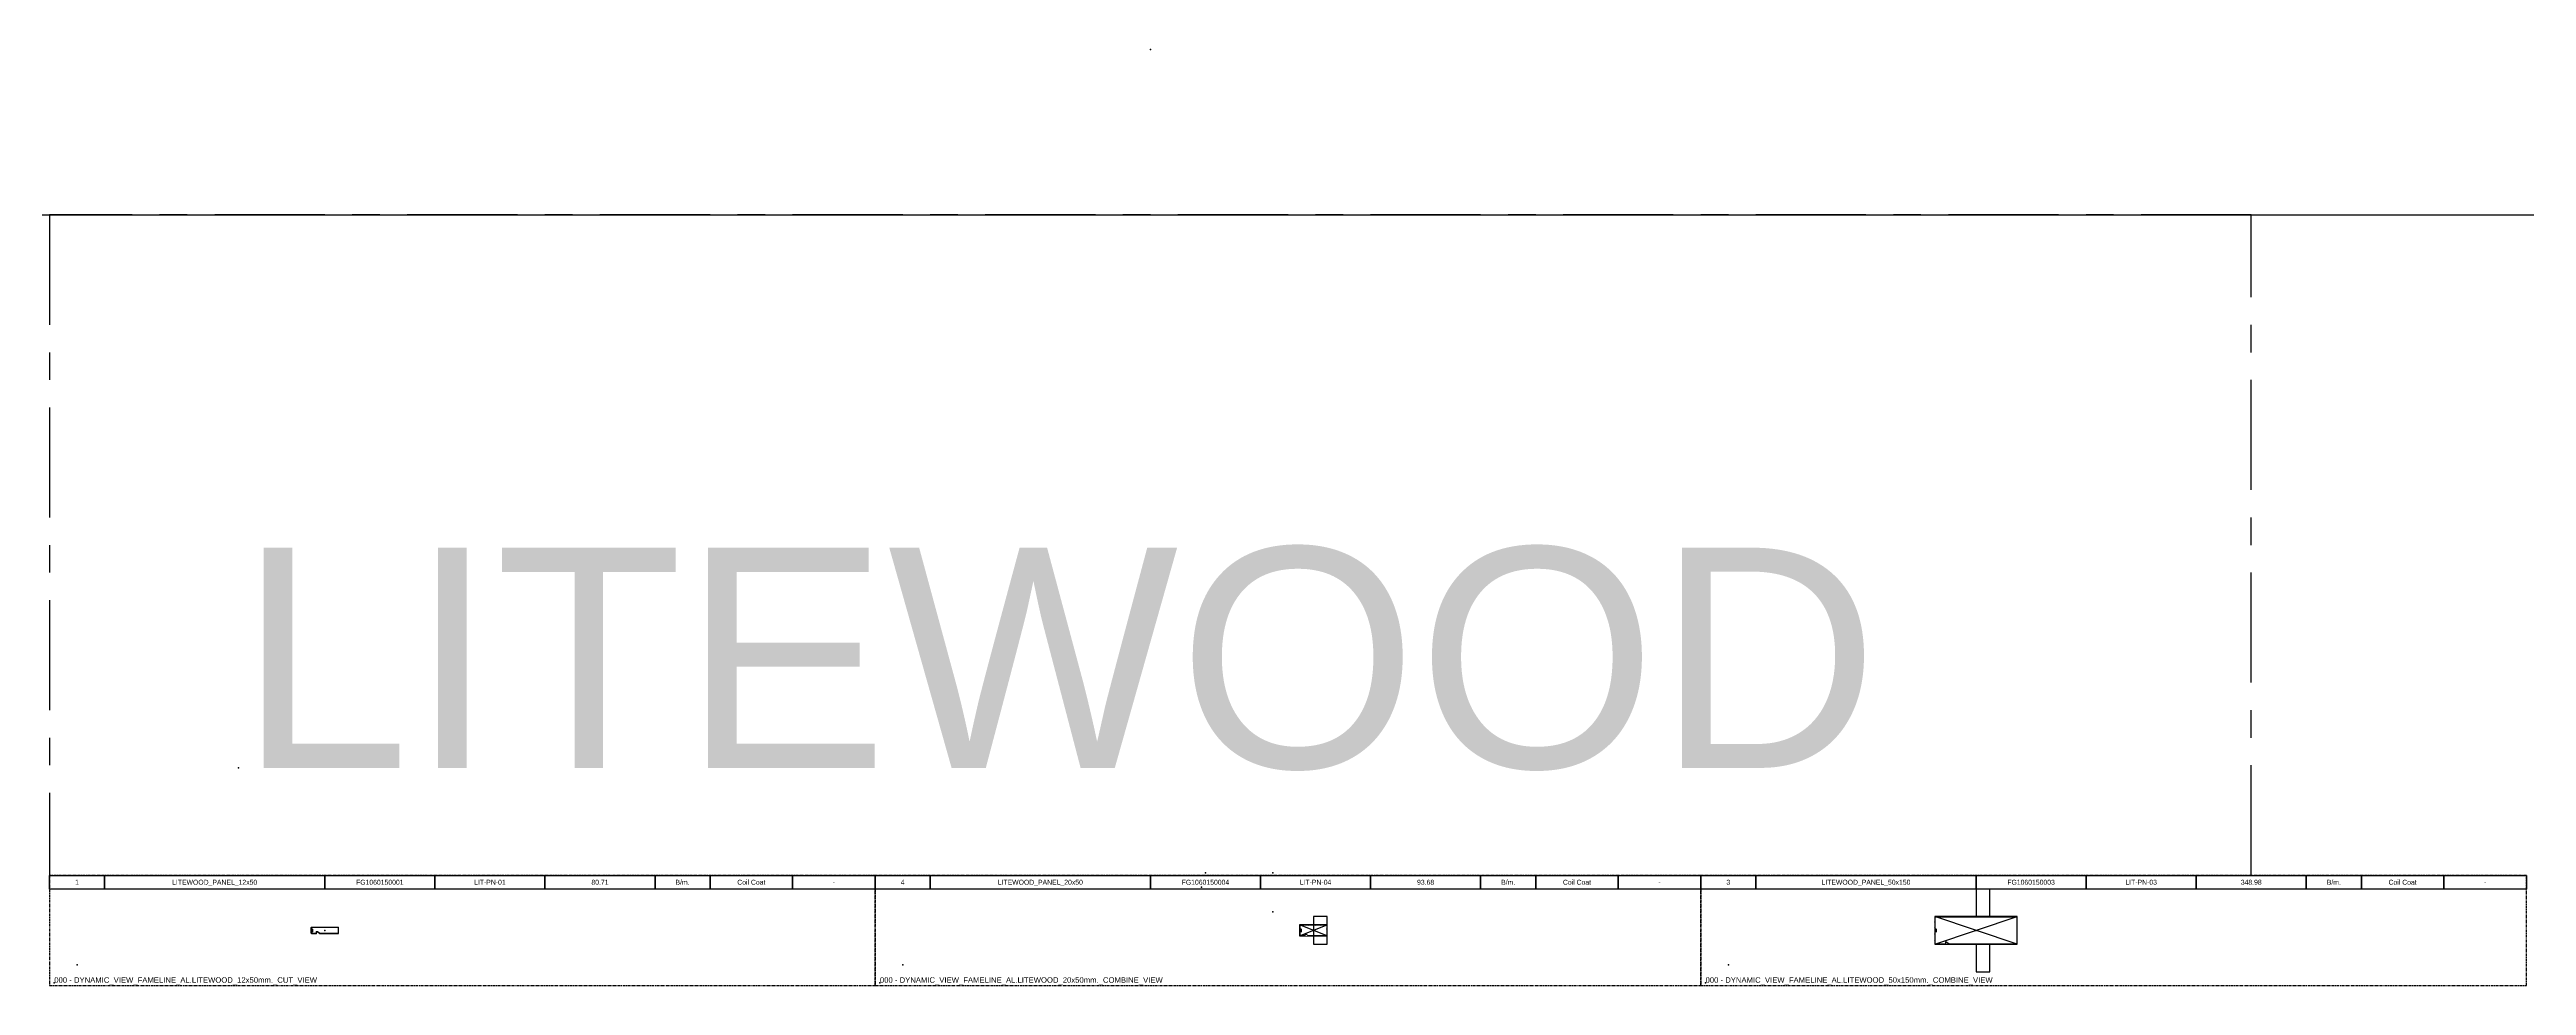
# Model space of a CAD drawing. Header units: millimetres. Extents: x -244126 to 368105, y -173968 to 259060.
# Drawn here: x 158884 to 163384, y 17566 to 19266 of the extents above; entities that cross this region are included whole.
import ezdxf
from ezdxf.enums import TextEntityAlignment as Align

# ---------------------------------------------------------------- set-up
doc = ezdxf.new("R2010")
doc.units = ezdxf.units.MM
doc.header["$MEASUREMENT"] = 0
doc.linetypes.add('005_GG_TA_LINE', pattern=[13.75, 5, -1.25, 1.25, -1.25, 5])
doc.linetypes.add('SLD-Solid', pattern=[0])
for name, color, linetype in [('000 - H A T C H', 8, 'Continuous'), ('000 - SYMBOL CON', 1, 'Continuous'), ('000 - WIPEOUT', 250, 'Continuous'), ('001 - ASCESSORIES', 1, 'Continuous'), ('002 - STRUCTURAL STEEL', 4, 'Continuous'), ('A02_LITEWOOD', 7, 'Continuous'), ('A03_SUN LOUVER', 7, 'Continuous'), ('A04_TUBE SERIES', 7, 'Continuous')]:
    doc.layers.add(name, color=color, linetype=linetype)
doc.styles.get("Standard").update_dxf_attribs({"font": 'arial.ttf'})
doc.styles.add('TA', font='Cordia New.ttf', dxfattribs={"height": 4.5})

# ---------------------------------------------------------------- blocks, each defined once
blk = doc.blocks.new('*U3116')
at = {"color": 250}
blk.add_wipeout([(-25, -6), (25, -6), (25, 6), (-25, 6)], dxfattribs=at).dxf.layer = '000 - WIPEOUT'
blk.add_point((0, 0))
at = {"layer": 'A02_LITEWOOD', "color": 0, "linetype": 'SLD-Solid', "lineweight": 15}
blk.add_lwpolyline([(-23.4, -1.8), (-22.7, -1.8), (-22.7, 1.3, 0.414214), (-23.6, 2.2), (-24.1, 2.2, 0.414214), (-25, 1.3), (-25, -4.9, 0.414214), (-23.9, -6), (-16.2, -6, 0.414214), (-15, -4.9), (-15, -3.4, -0.616061), (-13.5, -2.7), (-9.4, -5.8, 0.164473), (-8.9, -6), (23.8, -6, 0.414214), (25, -4.9), (25, 4.8, 0.414214), (23.8, 6), (-23.9, 6, 0.414214), (-25, 4.8), (-25, 3.2, 0.414214), (-24.1, 2.3), (-23.5, 2.3, -0.414214), (-22.6, 1.4), (-22.6, -1.8, -0.414214), (-23, -2.2), (-23, -2.2, -0.414214), (-23.5, -1.8), (-23.5, 1.4), (-24.2, 1.4), (-24.2, -1.8, 1.000966), (-21.9, -1.8), (-21.9, 1.4, 0.414214), (-23.5, 3), (-24.1, 3, -0.414214), (-24.3, 3.2), (-24.3, 4.8, -0.414214), (-23.9, 5.3), (23.8, 5.3, -0.414214), (24.3, 4.8), (24.3, -4.9, -0.414214), (23.8, -5.3), (-8.9, -5.3, -0.164473), (-9, -5.3), (-13.1, -2.1, 0.617259), (-15.7, -3.4), (-15.7, -4.9, -0.414214), (-16.2, -5.3), (-23.9, -5.3, -0.414214), (-24.3, -4.9), (-24.3, 1.3, -0.414214), (-24.1, 1.5), (-23.6, 1.5, -0.414214), (-23.4, 1.3)], format="xyb", close=True, dxfattribs=at)
blk = doc.blocks.new('000 - FAMELINE_AL.LITEWOOD_12x50mm._CUT_VIEW')
at = {"layer": '000 - H A T C H'}
h = blk.add_hatch(dxfattribs=at)
h.set_pattern_fill('ANSI32', color=8)
h.set_pattern_definition([(45, (3e-15, -24.6393), (-0.265165, 0.265165), []), (45, (0.17678, -24.6393), (-0.265165, 0.265165), [])])
edge = h.paths.add_edge_path()
edge.add_line((-23.4, -1.8), (-22.7, -1.8))
edge.add_line((-22.7, -1.8), (-22.7, 1.3))
edge.add_arc((-23.6, 1.3), 0.9, 360, 450)
edge.add_line((-23.6, 2.2), (-24.1, 2.2))
edge.add_arc((-24.1, 1.3), 0.9, 90, 180)
edge.add_line((-25, 1.3), (-25, -4.9))
edge.add_arc((-23.8, -4.8), 1.15, 180, 270)
edge.add_line((-23.9, -6), (-16.2, -6))
edge.add_arc((-16.2, -4.9), 1.15, 270, 360)
edge.add_line((-15, -4.9), (-15, -3.4))
edge.add_arc((-14.1, -3.4), 0.938, 53.0492, 179.5916, ccw=False)
edge.add_line((-13.5, -2.7), (-9.4, -5.8))
edge.add_arc((-8.9, -5.1), 0.9, 232.64, 270)
edge.add_line((-8.9, -6), (23.8, -6))
edge.add_arc((23.8, -4.8), 1.15, 270, 360)
edge.add_line((25, -4.9), (25, 4.8))
edge.add_arc((23.9, 4.8), 1.15, 360, 450)
edge.add_line((23.9, 6), (-23.8, 6))
edge.add_arc((-23.8, 4.8), 1.15, 90, 180)
edge.add_line((-25, 4.9), (-25, 3.2))
edge.add_arc((-24.1, 3.2), 0.9, 180, 270)
edge.add_line((-24.1, 2.3), (-23.5, 2.3))
edge.add_arc((-23.5, 1.4), 0.9, 0, 90, ccw=False)
edge.add_line((-22.6, 1.4), (-22.6, -1.8))
edge.add_arc((-23, -1.8), 0.45, 270, 360, ccw=False)
edge.add_line((-23, -2.2), (-23, -2.2))
edge.add_arc((-23, -1.8), 0.45, 180, 270, ccw=False)
edge.add_line((-23.5, -1.8), (-23.5, 1.4))
edge.add_line((-23.5, 1.4), (-24.2, 1.4))
edge.add_line((-24.2, 1.4), (-24.2, -1.8))
edge.add_arc((-23, -1.8), 1.17, 179.8894, 360)
edge.add_line((-21.9, -1.8), (-21.9, 1.4))
edge.add_arc((-23.5, 1.4), 1.6, 360, 450)
edge.add_line((-23.5, 3), (-24.1, 3))
edge.add_arc((-24.1, 3.2), 0.2, 180, 270, ccw=False)
edge.add_line((-24.3, 3.2), (-24.3, 4.9))
edge.add_arc((-23.8, 4.9), 0.45, 90, 180, ccw=False)
edge.add_line((-23.8, 5.3), (23.9, 5.3))
edge.add_arc((23.9, 4.9), 0.45, 0, 90, ccw=False)
edge.add_line((24.3, 4.9), (24.3, -4.9))
edge.add_arc((23.8, -4.9), 0.45, 270, 360, ccw=False)
edge.add_line((23.8, -5.3), (-8.9, -5.3))
edge.add_arc((-8.9, -5.1), 0.2, 232.64, 270, ccw=False)
edge.add_line((-9, -5.3), (-13.1, -2.1))
edge.add_arc((-14.1, -3.4), 1.64, 52.9496, 179.691)
edge.add_line((-15.7, -3.4), (-15.7, -4.9))
edge.add_arc((-16.1, -4.8), 0.45, 270, 360, ccw=False)
edge.add_line((-16.2, -5.3), (-23.9, -5.3))
edge.add_arc((-23.9, -4.8), 0.45, 180, 270, ccw=False)
edge.add_line((-24.3, -4.9), (-24.3, 1.3))
edge.add_arc((-24.1, 1.3), 0.2, 90, 180, ccw=False)
edge.add_line((-24.1, 1.5), (-23.6, 1.5))
edge.add_arc((-23.6, 1.3), 0.2, 0, 90, ccw=False)
edge.add_line((-23.4, 1.3), (-23.4, -1.8))
at = {"layer": 'A03_SUN LOUVER', "color": 0}
blk.add_blockref('*U3116', (0, 0), dxfattribs=at)
blk = doc.blocks.new('*U2991')
at = {"layer": 'A02_LITEWOOD', "color": 0}
blk.add_blockref('000 - FAMELINE_AL.LITEWOOD_12x50mm._CUT_VIEW', (0, 0), dxfattribs=at)
at = {"layer": 'A04_TUBE SERIES', "color": 0, "style": 'TA', "flags": 1}
for tag, p in [('ITEM_VALUE', (10, -52.5)), ('PRODUCT_NAME_VALUE', (60, -52.5)), ('ITEM_NUMBER_VALUE', (120, -52.5)), ('PRODUCT_CODE_VALUE', (160, -52.5)), ('SELLING_PRICE_VALUE', (200, -52.5)), ('UNIT_VALUE', (230, -52.5)), ('TYPE_OF_COLOR_VALUE', (255, -52.5)), ('SECTION_VALUE', (285, -52.5))]:
    blk.add_attdef(tag, text='', height=1.8, dxfattribs=at).set_placement(p, align=Align.MIDDLE_CENTER)
blk = doc.blocks.new('*U4914')
at = {"layer": '002 - STRUCTURAL STEEL', "color": 0, "linetype": 'ByBlock'}
blk.add_lwpolyline([(0, 5), (20, 5), (20, 0), (0, 0)], close=True, dxfattribs=at)
blk = doc.blocks.new('*U4911')
at = {"layer": '002 - STRUCTURAL STEEL', "color": 0, "linetype": 'ByBlock'}
blk.add_lwpolyline([(0, 5), (80, 5), (80, 0), (0, 0)], close=True, dxfattribs=at)
blk = doc.blocks.new('*U4913')
at = {"layer": '002 - STRUCTURAL STEEL', "color": 0, "linetype": 'ByBlock'}
blk.add_lwpolyline([(0, 5), (40, 5), (40, 0), (0, 0)], close=True, dxfattribs=at)
blk = doc.blocks.new('*U4915')
at = {"layer": '002 - STRUCTURAL STEEL', "color": 0, "linetype": 'ByBlock'}
blk.add_lwpolyline([(0, 5), (30, 5), (30, 0), (0, 0)], close=True, dxfattribs=at)
blk = doc.blocks.new('*U2990')
at = {"color": 0}
for name, p in [('*U4914', (0, -5)), ('*U4911', (20, -5)), ('*U4913', (100, -5)), ('*U4913', (140, -5)), ('*U4913', (180, -5)), ('*U4914', (220, -5)), ('*U4915', (240, -5)), ('*U4915', (270, -5))]:
    blk.add_blockref(name, p, dxfattribs=at)
at = {"layer": 'A04_TUBE SERIES', "color": 0, "style": 'TA'}
for tag, p in [('ITEM_VALUE', (10, -2.5)), ('PRODUCT_NAME_VALUE', (60, -2.5)), ('ITEM_NUMBER_VALUE', (120, -2.5)), ('PRODUCT_CODE_VALUE', (160, -2.5)), ('SELLING_PRICE_VALUE', (200, -2.5)), ('UNIT_VALUE', (230, -2.5)), ('TYPE_OF_COLOR_VALUE', (255, -2.5)), ('SECTION_VALUE', (285, -2.5))]:
    blk.add_attdef(tag, text='', height=1.8, dxfattribs=at).set_placement(p, align=Align.MIDDLE_CENTER)
blk = doc.blocks.new('000 - DAYNAMIC_DATA_FAMELINE_PRICE_LIST')
at = {"color": 0}
for name, p in [('*U4914', (0, -5)), ('*U4911', (20, -5)), ('*U4913', (100, -5)), ('*U4913', (140, -5)), ('*U4913', (180, -5)), ('*U4914', (220, -5)), ('*U4915', (240, -5)), ('*U4915', (270, -5))]:
    blk.add_blockref(name, p, dxfattribs=at)
at = {"layer": 'A04_TUBE SERIES', "color": 0, "style": 'TA'}
for tag, p in [('ITEM_VALUE', (10, -2.5)), ('PRODUCT_NAME_VALUE', (60, -2.5)), ('ITEM_NUMBER_VALUE', (120, -2.5)), ('PRODUCT_CODE_VALUE', (160, -2.5)), ('SELLING_PRICE_VALUE', (200, -2.5)), ('UNIT_VALUE', (230, -2.5)), ('TYPE_OF_COLOR_VALUE', (255, -2.5)), ('SECTION_VALUE', (285, -2.5))]:
    blk.add_attdef(tag, text='', height=1.8, dxfattribs=at).set_placement(p, align=Align.MIDDLE_CENTER)
blk = doc.blocks.new('*U3117')
at = {"color": 250}
blk.add_wipeout([(-75, -25), (75, -25), (75, 25), (-75, 25)], dxfattribs=at).dxf.layer = '000 - WIPEOUT'
blk.add_point((0, 0))
at = {"layer": 'A02_LITEWOOD', "color": 0, "linetype": 'SLD-Solid', "lineweight": 15}
blk.add_lwpolyline([(-73.4, -1.8), (-72.7, -1.8), (-72.7, 1.3, 0.414214), (-73.6, 2.2), (-74.1, 2.2, 0.414214), (-75, 1.3), (-75, -23.9, 0.414214), (-73.9, -25), (-56.2, -25, 0.414214), (-55, -23.9), (-55, -22.4, -0.616061), (-53.5, -21.7), (-49.4, -24.8, 0.164473), (-48.9, -25), (73.8, -25, 0.414214), (75, -23.9), (75, 23.8, 0.414214), (73.8, 25), (-73.9, 25, 0.414214), (-75, 23.8), (-75, 3.2, 0.414214), (-74.1, 2.3), (-73.5, 2.3, -0.414214), (-72.6, 1.4), (-72.6, -1.8, -0.414214), (-73, -2.2), (-73, -2.2, -0.414214), (-73.5, -1.8), (-73.5, 1.4), (-74.2, 1.4), (-74.2, -1.8, 1.000966), (-71.9, -1.8), (-71.9, 1.4, 0.414214), (-73.5, 3), (-74.1, 3, -0.414214), (-74.3, 3.2), (-74.3, 23.8, -0.414214), (-73.9, 24.3), (73.8, 24.3, -0.414214), (74.3, 23.8), (74.3, -23.9, -0.414214), (73.8, -24.3), (-48.9, -24.3, -0.164473), (-49, -24.3), (-53.1, -21.1, 0.617259), (-55.7, -22.4), (-55.7, -23.9, -0.414214), (-56.2, -24.3), (-73.9, -24.3, -0.414214), (-74.3, -23.9), (-74.3, 1.3, -0.414214), (-74.1, 1.5), (-73.6, 1.5, -0.414214), (-73.4, 1.3)], format="xyb", close=True, dxfattribs=at)
blk = doc.blocks.new('000 - FAMELINE_AL.LITEWOOD_50x150mm._CUT_VIEW')
at = {"color": 250}
blk.add_wipeout([(-75, 25), (-75, -25), (75, -25), (75, 25)], dxfattribs=at).dxf.layer = '000 - WIPEOUT'
at = {"layer": '000 - H A T C H'}
h = blk.add_hatch(dxfattribs=at)
h.set_pattern_fill('ANSI32', color=8, scale=5)
h.set_pattern_definition([(45, (0, -84.774), (-1.325825, 1.325825), []), (45, (0.8839, -84.774), (-1.325825, 1.325825), [])])
edge = h.paths.add_edge_path()
edge.add_line((-73.4, -1.8), (-72.7, -1.8))
edge.add_line((-72.7, -1.8), (-72.7, 1.3))
edge.add_arc((-73.6, 1.3), 0.9, 360, 450)
edge.add_line((-73.6, 2.2), (-74.1, 2.2))
edge.add_arc((-74.1, 1.3), 0.9, 90, 180)
edge.add_line((-75, 1.3), (-75, -23.8))
edge.add_arc((-73.8, -23.8), 1.15, 180, 270)
edge.add_line((-73.9, -25), (-56.2, -25))
edge.add_arc((-56.2, -23.8), 1.15, 270, 360)
edge.add_line((-55, -23.9), (-55, -22.4))
edge.add_arc((-54.1, -22.4), 0.938, 53.0492, 179.5916, ccw=False)
edge.add_line((-53.5, -21.7), (-49.4, -24.8))
edge.add_arc((-48.9, -24.1), 0.9, 232.64, 270)
edge.add_line((-48.9, -25), (73.8, -25))
edge.add_arc((73.8, -23.8), 1.15, 270, 360)
edge.add_line((75, -23.9), (75, 23.8))
edge.add_arc((73.9, 23.9), 1.15, 360, 450)
edge.add_line((73.9, 25), (-73.8, 25))
edge.add_arc((-73.8, 23.9), 1.15, 90, 180)
edge.add_line((-75, 23.9), (-75, 3.2))
edge.add_arc((-74.1, 3.2), 0.9, 180, 270)
edge.add_line((-74.1, 2.3), (-73.5, 2.3))
edge.add_arc((-73.5, 1.4), 0.9, 0, 90, ccw=False)
edge.add_line((-72.6, 1.4), (-72.6, -1.8))
edge.add_arc((-73, -1.8), 0.45, 270, 360, ccw=False)
edge.add_line((-73, -2.2), (-73, -2.2))
edge.add_arc((-73, -1.8), 0.45, 180, 270, ccw=False)
edge.add_line((-73.5, -1.8), (-73.5, 1.4))
edge.add_line((-73.5, 1.4), (-74.2, 1.4))
edge.add_line((-74.2, 1.4), (-74.2, -1.8))
edge.add_arc((-73, -1.8), 1.17, 179.8894, 360)
edge.add_line((-71.9, -1.8), (-71.9, 1.4))
edge.add_arc((-73.5, 1.4), 1.6, 360, 450)
edge.add_line((-73.5, 3), (-74.1, 3))
edge.add_arc((-74.1, 3.2), 0.2, 180, 270, ccw=False)
edge.add_line((-74.3, 3.2), (-74.3, 23.9))
edge.add_arc((-73.8, 23.9), 0.45, 90, 180, ccw=False)
edge.add_line((-73.8, 24.3), (73.9, 24.3))
edge.add_arc((73.9, 23.9), 0.45, 0, 90, ccw=False)
edge.add_line((74.3, 23.9), (74.3, -23.9))
edge.add_arc((73.8, -23.8), 0.45, 270, 360, ccw=False)
edge.add_line((73.8, -24.3), (-48.9, -24.3))
edge.add_arc((-48.9, -24.1), 0.2, 232.64, 270, ccw=False)
edge.add_line((-49, -24.3), (-53.1, -21.1))
edge.add_arc((-54.1, -22.4), 1.64, 52.9496, 179.691)
edge.add_line((-55.7, -22.4), (-55.7, -23.8))
edge.add_arc((-56.1, -23.8), 0.45, 270, 360, ccw=False)
edge.add_line((-56.2, -24.3), (-73.9, -24.3))
edge.add_arc((-73.9, -23.8), 0.45, 180, 270, ccw=False)
edge.add_line((-74.3, -23.8), (-74.3, 1.3))
edge.add_arc((-74.1, 1.3), 0.2, 90, 180, ccw=False)
edge.add_line((-74.1, 1.5), (-73.6, 1.5))
edge.add_arc((-73.6, 1.3), 0.2, 0, 90, ccw=False)
edge.add_line((-73.4, 1.3), (-73.4, -1.8))
at = {"color": 3}
blk.add_point((0, 0), dxfattribs=at)
at = {"layer": 'Defpoints', "color": 250}
blk.add_lwpolyline([(-75, 25), (-75, -25), (75, -25), (75, 25)], close=True, dxfattribs=at)
at = {"layer": 'A02_LITEWOOD', "color": 0}
blk.add_blockref('*U3117', (0, 0), dxfattribs=at)
at = {"layer": '000 - SYMBOL CON', "color": 8, "linetype": 'ByBlock'}
for p, q in [((-75, -25), (75, 25)), ((75, -25), (-75, 25))]:
    blk.add_line(p, q, dxfattribs=at)
blk = doc.blocks.new('*U4526')
at = {"layer": 'A04_TUBE SERIES', "color": 0, "style": 'TA', "flags": 1}
for tag, p in [('ITEM_NUMBER_VALUE', (120, -52.5)), ('PRODUCT_CODE_VALUE', (160, -52.5)), ('SELLING_PRICE_VALUE', (200, -52.5)), ('UNIT_VALUE', (230, -52.5)), ('TYPE_OF_COLOR_VALUE', (255, -52.5)), ('SECTION_VALUE', (285, -52.5))]:
    blk.add_attdef(tag, text='', height=1.8, dxfattribs=at).set_placement(p, align=Align.MIDDLE_CENTER)
at = {"color": 3}
blk.add_wipeout([(0, -75), (25, -75), (25, 75), (0, 75)], dxfattribs=at).dxf.layer = '000 - WIPEOUT'
at = {"layer": 'A04_TUBE SERIES', "color": 0, "style": 'TA', "flags": 1}
for tag, p in [('ITEM_VALUE', (10, -52.5)), ('PRODUCT_NAME_VALUE', (60, -52.5))]:
    blk.add_attdef(tag, text='', height=1.8, dxfattribs=at).set_placement(p, align=Align.MIDDLE_CENTER)
at = {"color": 3}
blk.add_wipeout([(-75, 25), (-75, -25), (75, -25), (75, 25)], dxfattribs=at).dxf.layer = '000 - WIPEOUT'
at = {"layer": 'A02_LITEWOOD', "color": 0}
for points in [[(0, -75), (25, -75), (25, 75), (0, 75)], [(-75, 25), (-75, -25), (75, -25), (75, 25)], [(0, 25), (0, -25), (25, -25), (25, 25)]]:
    blk.add_lwpolyline(points, close=True, dxfattribs=at)
blk.add_blockref('000 - FAMELINE_AL.LITEWOOD_50x150mm._CUT_VIEW', (0, 0), dxfattribs=at)
blk = doc.blocks.new('*U3119')
at = {"color": 250}
blk.add_wipeout([(-25, -10), (25, -10), (25, 10), (-25, 10)], dxfattribs=at).dxf.layer = '000 - WIPEOUT'
blk.add_point((0, 0))
at = {"layer": 'A02_LITEWOOD', "color": 0, "linetype": 'SLD-Solid', "lineweight": 15}
blk.add_lwpolyline([(-23.4, -1.8), (-22.7, -1.8), (-22.7, 1.3, 0.414214), (-23.6, 2.2), (-24.1, 2.2, 0.414214), (-25, 1.3), (-25, -8.9, 0.414214), (-23.9, -10), (-16.2, -10, 0.414214), (-15, -8.9), (-15, -8, -0.616061), (-13.5, -7.3), (-9.4, -9.8, 0.164473), (-8.9, -10), (23.8, -10, 0.414214), (25, -8.9), (25, 8.8, 0.414214), (23.8, 10), (-23.9, 10, 0.414214), (-25, 8.8), (-25, 3.2, 0.414214), (-24.1, 2.3), (-23.5, 2.3, -0.414214), (-22.6, 1.4), (-22.6, -1.8, -0.414214), (-23, -2.2), (-23, -2.2, -0.414214), (-23.5, -1.8), (-23.5, 1.4), (-24.2, 1.4), (-24.2, -1.8, 1.000966), (-21.9, -1.8), (-21.9, 1.4, 0.414214), (-23.5, 3), (-24.1, 3, -0.414214), (-24.3, 3.2), (-24.3, 8.8, -0.414214), (-23.9, 9.3), (23.8, 9.3, -0.414214), (24.3, 8.8), (24.3, -8.9, -0.414214), (23.8, -9.3), (-8.9, -9.3, -0.164473), (-9, -9.3), (-13.1, -6.7, 0.617259), (-15.7, -8), (-15.7, -8.9, -0.414214), (-16.2, -9.3), (-23.9, -9.3, -0.414214), (-24.3, -8.9), (-24.3, 1.3, -0.414214), (-24.1, 1.5), (-23.6, 1.5, -0.414214), (-23.4, 1.3)], format="xyb", close=True, dxfattribs=at)
blk = doc.blocks.new('000 - FAMELINE_AL.LITEWOOD_20x50mm._CUT_VIEW')
at = {"layer": 'A02_LITEWOOD', "color": 0}
blk.add_blockref('*U3119', (0, 0), dxfattribs=at)
at = {"layer": '000 - H A T C H'}
h = blk.add_hatch(dxfattribs=at)
h.set_pattern_fill('ANSI32', color=8, scale=5)
edge = h.paths.add_edge_path()
edge.add_line((-23.4, -1.8), (-22.7, -1.8))
edge.add_line((-22.7, -1.8), (-22.7, 1.3))
edge.add_arc((-23.6, 1.3), 0.9, 360, 450)
edge.add_line((-23.6, 2.2), (-24.1, 2.2))
edge.add_arc((-24.1, 1.3), 0.9, 90, 180)
edge.add_line((-25, 1.3), (-25, -8.9))
edge.add_arc((-23.8, -8.8), 1.15, 180, 270)
edge.add_line((-23.9, -10), (-16.2, -10))
edge.add_arc((-16.2, -8.9), 1.15, 270, 360)
edge.add_line((-15, -8.9), (-15, -8))
edge.add_arc((-14.1, -8), 0.938, 53.0492, 179.5916, ccw=False)
edge.add_line((-13.5, -7.3), (-9.4, -9.8))
edge.add_arc((-8.9, -9.1), 0.9, 232.64, 270)
edge.add_line((-8.9, -10), (23.8, -10))
edge.add_arc((23.8, -8.8), 1.15, 270, 360)
edge.add_line((25, -8.9), (25, 8.8))
edge.add_arc((23.9, 8.8), 1.15, 360, 450)
edge.add_line((23.9, 10), (-23.8, 10))
edge.add_arc((-23.8, 8.8), 1.15, 90, 180)
edge.add_line((-25, 8.9), (-25, 3.2))
edge.add_arc((-24.1, 3.2), 0.9, 180, 270)
edge.add_line((-24.1, 2.3), (-23.5, 2.3))
edge.add_arc((-23.5, 1.4), 0.9, 0, 90, ccw=False)
edge.add_line((-22.6, 1.4), (-22.6, -1.8))
edge.add_arc((-23, -1.8), 0.45, 270, 360, ccw=False)
edge.add_line((-23, -2.2), (-23, -2.2))
edge.add_arc((-23, -1.8), 0.45, 180, 270, ccw=False)
edge.add_line((-23.5, -1.8), (-23.5, 1.4))
edge.add_line((-23.5, 1.4), (-24.2, 1.4))
edge.add_line((-24.2, 1.4), (-24.2, -1.8))
edge.add_arc((-23, -1.8), 1.17, 179.8894, 360)
edge.add_line((-21.9, -1.8), (-21.9, 1.4))
edge.add_arc((-23.5, 1.4), 1.6, 360, 450)
edge.add_line((-23.5, 3), (-24.1, 3))
edge.add_arc((-24.1, 3.2), 0.2, 180, 270, ccw=False)
edge.add_line((-24.3, 3.2), (-24.3, 8.9))
edge.add_arc((-23.8, 8.9), 0.45, 90, 180, ccw=False)
edge.add_line((-23.8, 9.3), (23.9, 9.3))
edge.add_arc((23.9, 8.9), 0.45, 0, 90, ccw=False)
edge.add_line((24.3, 8.9), (24.3, -8.9))
edge.add_arc((23.8, -8.9), 0.45, 270, 360, ccw=False)
edge.add_line((23.8, -9.3), (-8.9, -9.3))
edge.add_arc((-8.9, -9.1), 0.2, 232.64, 270, ccw=False)
edge.add_line((-9, -9.3), (-13.1, -6.7))
edge.add_arc((-14.1, -8), 1.64, 52.9496, 179.691)
edge.add_line((-15.7, -8), (-15.7, -8.9))
edge.add_arc((-16.1, -8.8), 0.45, 270, 360, ccw=False)
edge.add_line((-16.2, -9.3), (-23.9, -9.3))
edge.add_arc((-23.9, -8.8), 0.45, 180, 270, ccw=False)
edge.add_line((-24.3, -8.9), (-24.3, 1.3))
edge.add_arc((-24.1, 1.3), 0.2, 90, 180, ccw=False)
edge.add_line((-24.1, 1.5), (-23.6, 1.5))
edge.add_arc((-23.6, 1.3), 0.2, 0, 90, ccw=False)
edge.add_line((-23.4, 1.3), (-23.4, -1.8))
h.paths.add_polyline_path([(-25, -10), (25, -10), (25, 10), (-25, 10)], flags=0)
at = {"layer": '000 - SYMBOL CON', "color": 8, "linetype": 'ByBlock'}
for p, q in [((-25, -10), (25, 10)), ((25, -10), (-25, 10))]:
    blk.add_line(p, q, dxfattribs=at)
blk = doc.blocks.new('*U4892')
at = {"layer": 'A02_LITEWOOD', "color": 0}
blk.add_point((-73.8, 104.4), dxfattribs=at)
at = {"layer": 'A02_LITEWOOD', "color": 0, "style": 'TA', "flags": 1}
for tag, p in [('ITEM_VALUE', (10, -52.5)), ('PRODUCT_NAME_VALUE', (60, -52.5)), ('ITEM_NUMBER_VALUE', (120, -52.5)), ('PRODUCT_CODE_VALUE', (160, -52.5)), ('SELLING_PRICE_VALUE', (200, -52.5)), ('UNIT_VALUE', (230, -52.5)), ('TYPE_OF_COLOR_VALUE', (255, -52.5)), ('SECTION_VALUE', (285, -52.5))]:
    blk.add_attdef(tag, text='', height=1.8, dxfattribs=at).set_placement(p, align=Align.MIDDLE_CENTER)
at = {"color": 0}
blk.add_wipeout([(0, -10), (25, -10), (25, 10), (0, 10)], dxfattribs=at).dxf.layer = 'A02_LITEWOOD'
at = {"layer": 'A02_LITEWOOD', "color": 8}
for p, q in [((0, 3), (25, 3)), ((0, 2.9), (25, 2.9))]:
    blk.add_line(p, q, dxfattribs=at)
at = {"layer": 'A02_LITEWOOD', "color": 0}
for points in [[(-25, 10), (-25, -10), (25, -10), (25, 10)], [(0, -10), (25, -10), (25, 10), (0, 10)]]:
    blk.add_lwpolyline(points, close=True, dxfattribs=at)
blk.add_blockref('000 - FAMELINE_AL.LITEWOOD_20x50mm._CUT_VIEW', (0, 0), dxfattribs=at)
at = {"color": 0, "ltscale": 300}
blk.add_lwpolyline([(0, -25), (25, -25), (25, 25), (0, 25)], close=True, dxfattribs=at)
blk = doc.blocks.new('*U1762')
at = {"color": 0, "linetype": '005_GG_TA_LINE'}
blk.add_lwpolyline([(0, 0), (1500, 0), (1500, 200), (0, 200)], close=True, dxfattribs=at)
for p in [(8.6, 4.9), (50, 37.5)]:
    blk.add_point(p, dxfattribs=at)
blk.add_attdef('NAMEBLK', (8.6, 4.9), '', height=10, dxfattribs=at)
blk = doc.blocks.new('*U2992')
at = {"color": 0, "linetype": '005_GG_TA_LINE'}
blk.add_lwpolyline([(0, 0), (1500, 0), (1500, 200), (0, 200)], close=True, dxfattribs=at)
for p in [(8.6, 4.9), (50, 37.5)]:
    blk.add_point(p, dxfattribs=at)
blk.add_attdef('NAMEBLK', (8.6, 4.9), '', height=10, dxfattribs=at)
blk = doc.blocks.new('*U2987')
at = {"color": 0, "linetype": '005_GG_TA_LINE'}
blk.add_lwpolyline([(0, 0), (1500, 0), (1500, 200), (0, 200)], close=True, dxfattribs=at)
for p in [(8.6, 4.9), (50, 37.5)]:
    blk.add_point(p, dxfattribs=at)
blk.add_attdef('NAMEBLK', (8.6, 4.9), '', height=10, dxfattribs=at)
blk = doc.blocks.new('*U1766')
at = {"color": 0, "linetype": '005_GG_TA_LINE'}
blk.add_lwpolyline([(0, 0), (100, 0), (100, 30), (0, 30)], close=True, dxfattribs=at)
for p in [(50, 37.5), (8.58, 4.88)]:
    blk.add_point(p, dxfattribs=at)
blk.add_attdef('NAMEBLK', (8.58, 4.88), '', height=10, dxfattribs=at)

msp = doc.modelspace()

# ---------------------------------------------------------------- linework, layer by layer
at = {"color": 8}
msp.add_ray((122184.76531, 18966.19352), (1, 0), dxfattribs=at)
for p in [(160977.02748, 17744.65648), (160983.94955, 17770.59702)]:
    msp.add_point(p)

# ---------------------------------------------------------------- block references
at = {"color": 3, "xscale": 5, "yscale": 5, "zscale": 5}
for name, p, values in [('*U2990', (158884.1015, 17766.19352), {'ITEM_VALUE': '1', 'PRODUCT_NAME_VALUE': 'LITEWOOD_PANEL_12x50', 'ITEM_NUMBER_VALUE': 'FG1060150001', 'PRODUCT_CODE_VALUE': 'LIT-PN-01', 'SELLING_PRICE_VALUE': '80.71', 'UNIT_VALUE': 'B/m.', 'TYPE_OF_COLOR_VALUE': 'Coil Coat', 'SECTION_VALUE': '-'}), ('000 - DAYNAMIC_DATA_FAMELINE_PRICE_LIST', (160384.1015, 17766.19352), {'ITEM_VALUE': '4', 'PRODUCT_NAME_VALUE': 'LITEWOOD_PANEL_20x50', 'ITEM_NUMBER_VALUE': 'FG1060150004', 'PRODUCT_CODE_VALUE': 'LIT-PN-04', 'SELLING_PRICE_VALUE': '93.68', 'UNIT_VALUE': 'B/m.', 'TYPE_OF_COLOR_VALUE': 'Coil Coat', 'SECTION_VALUE': '-'})]:
    msp.add_blockref(name, p, dxfattribs=at).add_auto_attribs(values)
at = {"color": 3}
for name, p in [('*U4526', (162384.1015, 17666.19352)), ('*U2991', (159384.1015, 17666.19352))]:
    msp.add_blockref(name, p, dxfattribs=at)

# ---------------------------------------------------------------- next in the draw order: block references
msp.add_blockref('*U4892', (161180.27388, 17666.19352), dxfattribs=at)
at = {"color": 3, "xscale": 5, "yscale": 5, "zscale": 5}
msp.add_blockref('000 - DAYNAMIC_DATA_FAMELINE_PRICE_LIST', (161884.1015, 17766.19352), dxfattribs=at).add_auto_attribs({'ITEM_VALUE': '3', 'PRODUCT_NAME_VALUE': 'LITEWOOD_PANEL_50x150', 'ITEM_NUMBER_VALUE': 'FG1060150003', 'PRODUCT_CODE_VALUE': 'LIT-PN-03', 'SELLING_PRICE_VALUE': '348.98', 'UNIT_VALUE': 'B/m.', 'TYPE_OF_COLOR_VALUE': 'Coil Coat', 'SECTION_VALUE': '-'})
at = {"layer": '001 - ASCESSORIES', "linetype": '005_GG_TA_LINE'}
for name, p, values in [('*U2987', (158884.1015, 17566.19352), {'NAMEBLK': '000 - DYNAMIC_VIEW_FAMELINE_AL.LITEWOOD_12x50mm._CUT_VIEW'}), ('*U1762', (161884.1015, 17566.19352), {'NAMEBLK': '000 - DYNAMIC_VIEW_FAMELINE_AL.LITEWOOD_50x150mm._COMBINE_VIEW'})]:
    msp.add_blockref(name, p, dxfattribs=at).add_auto_attribs(values)

# ---------------------------------------------------------------- next in the draw order: linework, layer by layer
msp.add_point((161106.51491, 17700.18414))

# ---------------------------------------------------------------- next in the draw order: block references
at = {"layer": '001 - ASCESSORIES', "linetype": '005_GG_TA_LINE', "xscale": 40, "yscale": 40, "zscale": 40}
msp.add_blockref('*U1766', (158884.1015, 17766.19352), dxfattribs=at).add_auto_attribs({'NAMEBLK': 'LITEWOOD'})
at = {"layer": '001 - ASCESSORIES', "linetype": '005_GG_TA_LINE'}
msp.add_blockref('*U2992', (160384.1015, 17566.19352), dxfattribs=at).add_auto_attribs({'NAMEBLK': '000 - DYNAMIC_VIEW_FAMELINE_AL.LITEWOOD_20x50mm._COMBINE_VIEW'})

doc.saveas('drawing.dxf')
